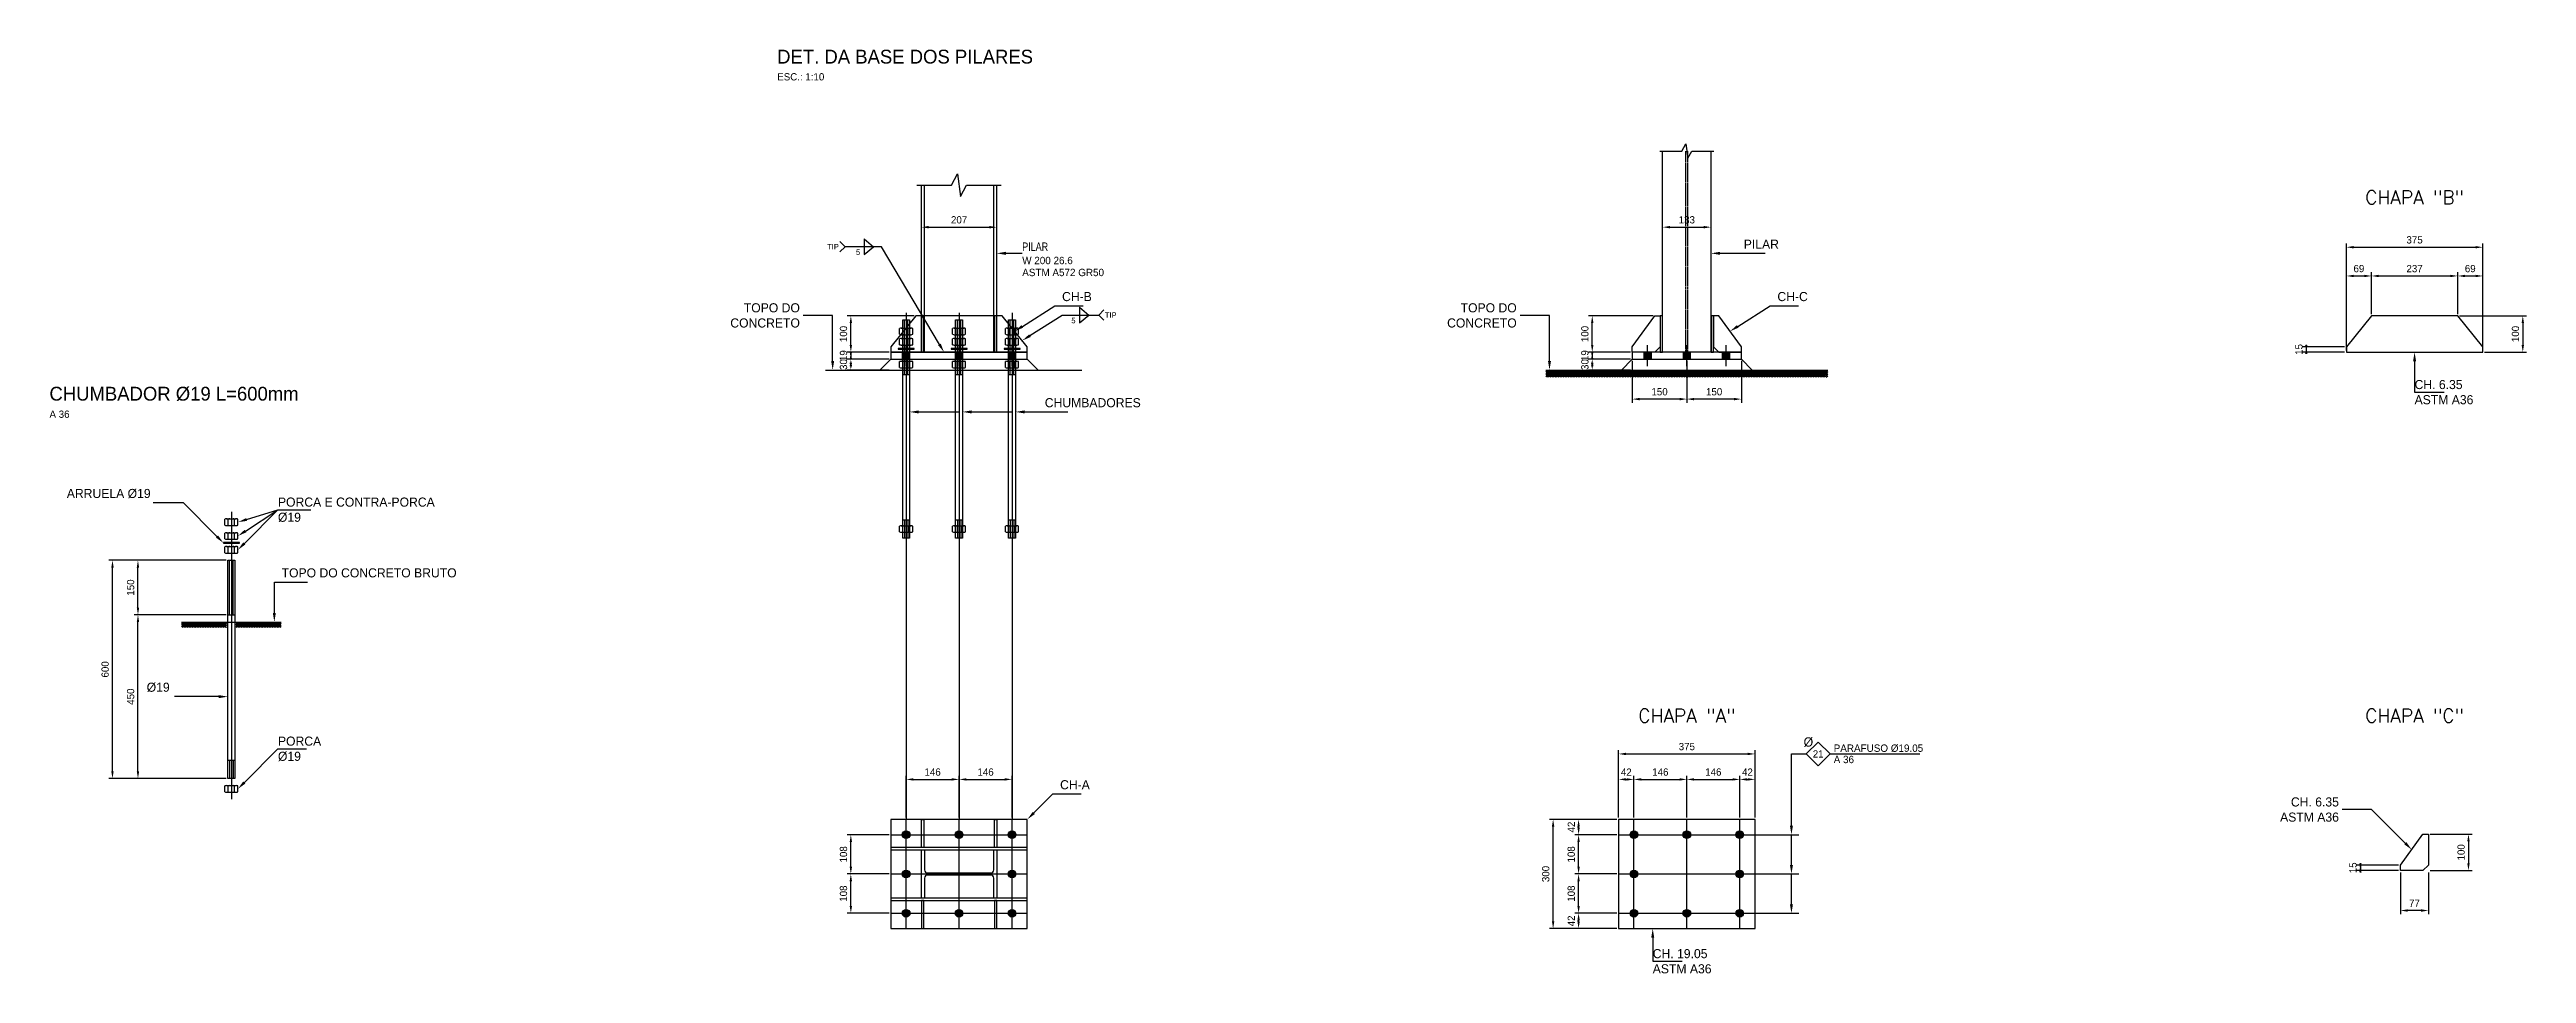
# Model space of a CAD drawing. Extents: x -2500 to 8387, y -4129 to 842.
# Drawn here: x -2500 to 4308, y -1699 to 842 of the extents above; entities that cross this region are included whole.
import ezdxf

# ---------------------------------------------------------------- set-up
doc = ezdxf.new("R2010")
doc.units = 0
doc.header["$MEASUREMENT"] = 0
doc.linetypes.add('ACAD_ISO01W100', pattern=[5, 4, -1])
doc.layers.get('0').update_dxf_attribs({"linetype": 'CONTINUOUS'})
doc.layers.get('DEFPOINTS').update_dxf_attribs({"linetype": 'ACAD_ISO01W100'})
for name, color, linetype in [('DIM-1', 4, 'CONTINUOUS'), ('FAB-CHAPA', 2, 'CONTINUOUS'), ('L-HIDDEN', 7, 'ACAD_ISO01W100'), ('LAYER0_HACHURAS', 1, 'Continuous'), ('LAYER0_TEXTOS', 3, 'Continuous'), ('Linhas de chamadas', 2, 'Continuous'), ('ORGANIZADO_CHU-CHUMBADOR', 1, 'Continuous'), ('ORGANIZADO_EIXO', 2, 'Continuous'), ('ORGANIZADO_G-SIMBOLO', 2, 'Continuous'), ('ORGANIZADO_PERFIL', 1, 'Continuous'), ('PECA_EQ_1', 1, 'Continuous'), ('PECA_EQ_10', 11, 'Continuous'), ('PECA_EQ_11', 12, 'Continuous'), ('PECA_EQ_12', 13, 'Continuous'), ('PECA_EQ_13', 14, 'Continuous'), ('PECA_EQ_14', 15, 'Continuous'), ('PECA_EQ_15', 1, 'Continuous'), ('PECA_EQ_16', 2, 'Continuous'), ('PECA_EQ_17', 3, 'Continuous'), ('PECA_EQ_2', 2, 'Continuous'), ('PECA_EQ_3', 3, 'Continuous'), ('PECA_EQ_4', 4, 'Continuous'), ('PECA_EQ_5', 5, 'Continuous'), ('PECA_EQ_6', 6, 'Continuous'), ('PECA_EQ_7', 8, 'Continuous'), ('PECA_EQ_8', 9, 'Continuous'), ('PECA_EQ_9', 10, 'Continuous'), ('REGUA120', 2, 'CONTINUOUS'), ('REGUA140', 7, 'CONTINUOUS'), ('REGUA80', 4, 'CONTINUOUS')]:
    doc.layers.add(name, color=color, linetype=linetype)
doc.styles.add('REGUA100', font='ROMANS.SHX', dxfattribs={"height": 2.54})
doc.dimstyles.new('ISO-25', dxfattribs={"dimtxt": 2.5, "dimasz": 2.5, "dimexe": 1.25, "dimexo": 0.625, "dimtad": 1, "dimtxsty": 'STANDARD', "dimcen": 2.5, "dimclrt": 4, "dimazin": 3, "dimtfac": 1, "dimtmove": 0, "dimatfit": 3})
pattern_1 = [(45, (0, 0), (-2.245064, 2.245064), [])]

msp = doc.modelspace()

# ---------------------------------------------------------------- texts
at = {"layer": 'DIM-1', "char_height": 15, "attachment_point": 5}
for s, insert in [('TIP', (-346.5, 299.525)), ('5', (-277.672, 284.462)), ('5', (314.228, 96.462)), ('TIP', (416.7, 111.525))]:
    msp.add_mtext(s, dxfattribs=dict(at, insert=insert))
at = {"layer": 'FAB-CHAPA', "color": 2, "char_height": 37.5, "attachment_point": 5, "style": 'REGUA100'}
for s, insert in [('CHAPA "B"', (4000, 435)), ('CHAPA "C"', (4000, -990))]:
    msp.add_mtext(s, dxfattribs=dict(at, insert=insert))
at = {"layer": 'LAYER0_TEXTOS', "color": 4}
for s, insert, char_height, attachment_point in [('PILAR', (2156.5, 293.75), 25, 7), ('TOPO DO \\PCONCRETO', (-437.5, 110.475), 25, 6), ('CH-B', (283, 149.525), 25, 7), ('TOPO DO \\PCONCRETO', (1532.5, 110.475), 25, 6), ('CH-C', (2248.925, 149.525), 25, 7), ('CH. 6.35\\PASTM A36', (4000, -100.475), 25, 4), ('CHUMBADORES', (235.5, -142.262), 25, 7), ('ARRUELA %%c19', (-2221.907, -392.375), 25, 9), ('PORCA E CONTRA-PORCA\\P%%c19', (-1872.008, -423.925), 25, 4), ('TOPO DO CONCRETO BRUTO', (-1861.89, -610), 25, 7), ('%%c19', (-2169.525, -925), 25, 9), ('PORCA\\P%%c19', (-1872.008, -1081.075), 25, 4), ('%%c', (2320.854, -1075.783), 25.4, 7), ('PARAFUSO %%c19.05', (2403.631, -1090), 20.3, 7), ('A 36', (2403.631, -1100), 20.3, 1), ('CH-A', (277.5, -1192.5), 25, 7), ('CH. 6.35\\PASTM A36', (3792.075, -1247.975), 25, 6), ('CH. 19.05\\PASTM A36', (1906.25, -1665), 25, 4)]:
    msp.add_mtext(s, dxfattribs=dict(at, insert=insert, char_height=char_height, attachment_point=attachment_point))
at = {"layer": 'LAYER0_TEXTOS', "insert": (2360.956, -1095), "char_height": 20, "attachment_point": 5}
msp.add_mtext('21', dxfattribs=at)
at = {"layer": 'REGUA120', "color": 2, "char_height": 38, "attachment_point": 7}
for s, insert in [('DET. DA BASE DOS PILARES', (-500, 802.419)), ('CHUMBADOR %%c19 L=600mm', (-2500, -125.081))]:
    msp.add_mtext(s, dxfattribs=dict(at, insert=insert))
at = {"layer": 'REGUA120', "color": 2, "insert": (2000, -990), "char_height": 37.5, "attachment_point": 5, "style": 'REGUA100'}
msp.add_mtext('CHAPA "A"', dxfattribs=at)
at = {"layer": 'REGUA140', "color": 2, "linetype": 'Continuous', "width": 0.8}
msp.add_text('PILAR', height=23, dxfattribs=at).set_placement((173.5, 288.036))
at = {"layer": 'REGUA80', "color": 4, "char_height": 20, "attachment_point": 7}
for s, insert in [('ESC.: 1:10', (-499.753, 756.238)), ('A 36', (-2499.753, -171.262))]:
    msp.add_mtext(s, dxfattribs=dict(at, insert=insert))
at = {"layer": 'REGUA80', "char_height": 20.3, "attachment_point": 7}
for s, insert in [('ASTM A572 GR50', (173.5, 218.2)), ('W 200 26.6', (173.5, 251.091))]:
    msp.add_mtext(s, dxfattribs=dict(at, insert=insert))

# ---------------------------------------------------------------- blocks, each defined once
blk = doc.blocks.new('*D4')
for p, q in [((-2014.5, -712.5), (-2266.7, -712.5)), ((-2256.7, -1142.5), (-2256.7, -732.5)), ((-2014.5, -1162.5), (-2266.7, -1162.5))]:
    blk.add_line(p, q)
for points in [[(-2256.7, -712.5), (-2253.4, -732.5), (-2260, -732.5)], [(-2256.7, -1162.5), (-2260, -1142.5), (-2253.4, -1142.5)]]:
    blk.add_trace(points)
at = {"layer": 'DEFPOINTS', "color": 0, "linetype": 'ByBlock'}
for p in [(-2009.5, -712.5), (-2009.5, -1162.5)]:
    blk.add_point(p, dxfattribs=at)
at = {"layer": 'REGUA80', "color": 4, "insert": (-2266.7, -937.5), "char_height": 20, "attachment_point": 8, "rotation": 90}
blk.add_mtext('450', dxfattribs=at)
blk = doc.blocks.new('*D5')
for p, q in [((-2014.5, -562.5), (-2266.7, -562.5)), ((-2256.7, -692.5), (-2256.7, -582.5)), ((-2014.5, -712.5), (-2266.7, -712.5))]:
    blk.add_line(p, q)
for points in [[(-2256.7, -562.5), (-2253.4, -582.5), (-2260, -582.5)], [(-2256.7, -712.5), (-2260, -692.5), (-2253.4, -692.5)]]:
    blk.add_trace(points)
at = {"layer": 'DEFPOINTS', "color": 0, "linetype": 'ByBlock'}
for p in [(-2009.5, -562.5), (-2009.5, -712.5)]:
    blk.add_point(p, dxfattribs=at)
at = {"layer": 'REGUA80', "color": 4, "insert": (-2266.7, -637.5), "char_height": 20, "attachment_point": 8, "rotation": 90}
blk.add_mtext('150', dxfattribs=at)
blk = doc.blocks.new('*D6')
for p, q in [((-2014.5, -562.5), (-2336.7, -562.5)), ((-2326.7, -1142.5), (-2326.7, -582.5)), ((-2014.5, -1162.5), (-2336.7, -1162.5))]:
    blk.add_line(p, q)
for points in [[(-2326.7, -562.5), (-2323.4, -582.5), (-2330, -582.5)], [(-2326.7, -1162.5), (-2330, -1142.5), (-2323.4, -1142.5)]]:
    blk.add_trace(points)
at = {"layer": 'DEFPOINTS', "color": 0, "linetype": 'ByBlock'}
for p in [(-2009.5, -562.5), (-2009.5, -1162.5)]:
    blk.add_point(p, dxfattribs=at)
at = {"layer": 'REGUA80', "color": 4, "insert": (-2336.7, -862.5), "char_height": 20, "attachment_point": 8, "rotation": 90}
blk.add_mtext('600', dxfattribs=at)
blk = doc.blocks.new('*D7')
for p, q in [((-103.5, 333.1), (-103.5, 363.1)), ((-83.5, 353.1), (83.5, 353.1)), ((103.5, 333.1), (103.5, 363.1))]:
    blk.add_line(p, q)
for points in [[(-103.5, 353.1), (-83.5, 356.5), (-83.5, 349.8)], [(103.5, 353.1), (83.5, 349.8), (83.5, 356.5)]]:
    blk.add_trace(points)
at = {"layer": 'DEFPOINTS', "color": 0}
for p in [(0, 363.1), (-103.5, 328.1), (103.5, 328.1)]:
    blk.add_point(p, dxfattribs=at)
at = {"layer": 'REGUA80', "color": 4, "insert": (0, 363.1), "char_height": 20, "attachment_point": 8}
blk.add_mtext('207', dxfattribs=at)
blk = doc.blocks.new('*D8')
for p, q in [((-192.5, -9.5), (-307.5, -9.5)), ((-192.5, -39.5), (-307.5, -39.5)), ((-297.5, -19.5), (-297.5, -29.5))]:
    blk.add_line(p, q)
for points in [[(-297.5, -9.5), (-294.2, -29.5), (-300.8, -29.5)], [(-297.5, -39.5), (-300.8, -19.5), (-294.2, -19.5)]]:
    blk.add_trace(points)
at = {"layer": 'DEFPOINTS', "color": 0, "linetype": 'ByBlock'}
for p in [(-187.5, -9.5), (-187.5, -39.5)]:
    blk.add_point(p, dxfattribs=at)
at = {"layer": 'REGUA80', "color": 4, "insert": (-307.5, -24.5), "char_height": 20, "attachment_point": 8, "rotation": 90}
blk.add_mtext('30', dxfattribs=at)
blk = doc.blocks.new('*D9')
for p, q in [((-192.5, 9.5), (-307.5, 9.5)), ((-297.5, 10.5), (-297.5, -10.5)), ((-192.5, -9.5), (-307.5, -9.5))]:
    blk.add_line(p, q)
for points in [[(-297.5, -9.5), (-300.8, 10.5), (-294.2, 10.5)], [(-297.5, 9.5), (-294.2, -10.5), (-300.8, -10.5)]]:
    blk.add_trace(points)
at = {"layer": 'DEFPOINTS', "color": 0, "linetype": 'ByBlock'}
for p in [(-187.5, 9.5), (-187.5, -9.5)]:
    blk.add_point(p, dxfattribs=at)
at = {"layer": 'REGUA80', "color": 4, "insert": (-307.5, 0), "char_height": 20, "attachment_point": 8, "rotation": 90}
blk.add_mtext('19', dxfattribs=at)
blk = doc.blocks.new('*D10')
for p, q in [((-123.5, 109.5), (-307.5, 109.5)), ((-297.5, 29.5), (-297.5, 89.5)), ((-192.5, 9.5), (-307.5, 9.5))]:
    blk.add_line(p, q)
for points in [[(-297.5, 109.5), (-294.2, 89.5), (-300.8, 89.5)], [(-297.5, 9.5), (-300.8, 29.5), (-294.2, 29.5)]]:
    blk.add_trace(points)
at = {"layer": 'DEFPOINTS', "color": 0, "linetype": 'ByBlock'}
for p in [(-118.5, 109.5), (-187.5, 9.5)]:
    blk.add_point(p, dxfattribs=at)
at = {"layer": 'REGUA80', "color": 4, "insert": (-307.5, 59.5), "char_height": 20, "attachment_point": 8, "rotation": 90}
blk.add_mtext('100', dxfattribs=at)
blk = doc.blocks.new('*D17')
for p, q in [((-192.5, -1425), (-307.5, -1425)), ((-297.5, -1513), (-297.5, -1445)), ((-192.5, -1533), (-307.5, -1533))]:
    blk.add_line(p, q)
for points in [[(-297.5, -1425), (-294.2, -1445), (-300.8, -1445)], [(-297.5, -1533), (-300.8, -1513), (-294.2, -1513)]]:
    blk.add_trace(points)
at = {"layer": 'DEFPOINTS', "color": 0, "linetype": 'ByBlock'}
for p in [(-187.5, -1425), (-187.5, -1533)]:
    blk.add_point(p, dxfattribs=at)
at = {"layer": 'REGUA80', "color": 4, "insert": (-307.5, -1479), "char_height": 20, "attachment_point": 8, "rotation": 90}
blk.add_mtext('108', dxfattribs=at)
blk = doc.blocks.new('*D18')
for p, q in [((-192.5, -1317), (-307.5, -1317)), ((-297.5, -1405), (-297.5, -1337)), ((-192.5, -1425), (-307.5, -1425))]:
    blk.add_line(p, q)
for points in [[(-297.5, -1317), (-294.2, -1337), (-300.8, -1337)], [(-297.5, -1425), (-300.8, -1405), (-294.2, -1405)]]:
    blk.add_trace(points)
at = {"layer": 'DEFPOINTS', "color": 0, "linetype": 'ByBlock'}
for p in [(-187.5, -1317), (-187.5, -1425)]:
    blk.add_point(p, dxfattribs=at)
at = {"layer": 'REGUA80', "color": 4, "insert": (-307.5, -1371), "char_height": 20, "attachment_point": 8, "rotation": 90}
blk.add_mtext('108', dxfattribs=at)
blk = doc.blocks.new('*D19')
for p, q in [((-145.5, -1270), (-145.5, -1155)), ((0, -1270), (0, -1155)), ((-125.5, -1165), (-20, -1165))]:
    blk.add_line(p, q)
for points in [[(-145.5, -1165), (-125.5, -1161.7), (-125.5, -1168.3)], [(0, -1165), (-20, -1168.3), (-20, -1161.7)]]:
    blk.add_trace(points)
at = {"layer": 'DEFPOINTS', "color": 0}
for p in [(-72.8, -1155), (-145.5, -1275), (0, -1275)]:
    blk.add_point(p, dxfattribs=at)
at = {"layer": 'REGUA80', "color": 4, "insert": (-72.8, -1155), "char_height": 20, "attachment_point": 8}
blk.add_mtext('146', dxfattribs=at)
blk = doc.blocks.new('*D20')
for p, q in [((0, -1270), (0, -1155)), ((145.5, -1270), (145.5, -1155)), ((20, -1165), (125.5, -1165))]:
    blk.add_line(p, q)
for points in [[(0, -1165), (20, -1161.7), (20, -1168.3)], [(145.5, -1165), (125.5, -1168.3), (125.5, -1161.7)]]:
    blk.add_trace(points)
at = {"layer": 'DEFPOINTS', "color": 0}
for p in [(72.8, -1155), (0, -1275), (145.5, -1275)]:
    blk.add_point(p, dxfattribs=at)
at = {"layer": 'REGUA80', "color": 4, "insert": (72.8, -1155), "char_height": 20, "attachment_point": 8}
blk.add_mtext('146', dxfattribs=at)
blk = doc.blocks.new('*D11')
for p, q in [((1933.5, 333.1), (1933.5, 363.1)), ((1953.5, 353.1), (2046.5, 353.1)), ((2066.5, 333.1), (2066.5, 363.1))]:
    blk.add_line(p, q)
for points in [[(1933.5, 353.1), (1953.5, 356.5), (1953.5, 349.8)], [(2066.5, 353.1), (2046.5, 349.8), (2046.5, 356.5)]]:
    blk.add_trace(points)
at = {"layer": 'DEFPOINTS', "color": 0}
for p in [(2000, 363.1), (1933.5, 328.1), (2066.5, 328.1)]:
    blk.add_point(p, dxfattribs=at)
at = {"layer": 'REGUA80', "color": 4, "insert": (2000, 363.1), "char_height": 20, "attachment_point": 8}
blk.add_mtext('133', dxfattribs=at)
blk = doc.blocks.new('*D12')
for p, q in [((1845, -9.5), (1730, -9.5)), ((1845, -39.5), (1730, -39.5)), ((1740, -19.5), (1740, -29.5))]:
    blk.add_line(p, q)
for points in [[(1740, -9.5), (1743.3, -29.5), (1736.7, -29.5)], [(1740, -39.5), (1736.7, -19.5), (1743.3, -19.5)]]:
    blk.add_trace(points)
at = {"layer": 'DEFPOINTS', "color": 0, "linetype": 'ByBlock'}
for p in [(1850, -9.5), (1850, -39.5)]:
    blk.add_point(p, dxfattribs=at)
at = {"layer": 'REGUA80', "color": 4, "insert": (1730, -24.5), "char_height": 20, "attachment_point": 8, "rotation": 90}
blk.add_mtext('30', dxfattribs=at)
blk = doc.blocks.new('*D13')
for p, q in [((1845, 9.5), (1730, 9.5)), ((1740, 10.5), (1740, -10.5)), ((1845, -9.5), (1730, -9.5))]:
    blk.add_line(p, q)
for points in [[(1740, -9.5), (1736.7, 10.5), (1743.3, 10.5)], [(1740, 9.5), (1743.3, -10.5), (1736.7, -10.5)]]:
    blk.add_trace(points)
at = {"layer": 'DEFPOINTS', "color": 0, "linetype": 'ByBlock'}
for p in [(1850, 9.5), (1850, -9.5)]:
    blk.add_point(p, dxfattribs=at)
at = {"layer": 'REGUA80', "color": 4, "insert": (1730, 0), "char_height": 20, "attachment_point": 8, "rotation": 90}
blk.add_mtext('19', dxfattribs=at)
blk = doc.blocks.new('*D14')
for p, q in [((1907.2, 109.5), (1730, 109.5)), ((1740, 29.5), (1740, 89.5)), ((1845, 9.5), (1730, 9.5))]:
    blk.add_line(p, q)
for points in [[(1740, 109.5), (1743.3, 89.5), (1736.7, 89.5)], [(1740, 9.5), (1736.7, 29.5), (1743.3, 29.5)]]:
    blk.add_trace(points)
at = {"layer": 'DEFPOINTS', "color": 0, "linetype": 'ByBlock'}
for p in [(1912.2, 109.5), (1850, 9.5)]:
    blk.add_point(p, dxfattribs=at)
at = {"layer": 'REGUA80', "color": 4, "insert": (1730, 59.5), "char_height": 20, "attachment_point": 8, "rotation": 90}
blk.add_mtext('100', dxfattribs=at)
blk = doc.blocks.new('*D15')
for p, q in [((1850, -14.5), (1850, -129.5)), ((2000, -14.5), (2000, -129.5)), ((1980, -119.5), (1870, -119.5))]:
    blk.add_line(p, q)
for points in [[(1850, -119.5), (1870, -116.2), (1870, -122.9)], [(2000, -119.5), (1980, -122.9), (1980, -116.2)]]:
    blk.add_trace(points)
at = {"layer": 'DEFPOINTS', "color": 0}
for p in [(1850, -9.5), (2000, -9.5), (1925, -109.5)]:
    blk.add_point(p, dxfattribs=at)
at = {"layer": 'REGUA80', "color": 4, "insert": (1925, -109.5), "char_height": 20, "attachment_point": 8}
blk.add_mtext('150', dxfattribs=at)
blk = doc.blocks.new('*D16')
for p, q in [((2000, -14.5), (2000, -129.5)), ((2150, -14.5), (2150, -129.5)), ((2130, -119.5), (2020, -119.5))]:
    blk.add_line(p, q)
for points in [[(2000, -119.5), (2020, -116.2), (2020, -122.9)], [(2150, -119.5), (2130, -122.9), (2130, -116.2)]]:
    blk.add_trace(points)
at = {"layer": 'DEFPOINTS', "color": 0}
for p in [(2000, -9.5), (2150, -9.5), (2075, -109.5)]:
    blk.add_point(p, dxfattribs=at)
at = {"layer": 'REGUA80', "color": 4, "insert": (2075, -109.5), "char_height": 20, "attachment_point": 8}
blk.add_mtext('150', dxfattribs=at)
blk = doc.blocks.new('*D21')
for p, q in [((1807.5, -1533), (1692.5, -1533)), ((1702.5, -1555), (1702.5, -1553)), ((1807.5, -1575), (1692.5, -1575))]:
    blk.add_line(p, q)
for points in [[(1702.5, -1533), (1705.8, -1553), (1699.2, -1553)], [(1702.5, -1575), (1699.2, -1555), (1705.8, -1555)]]:
    blk.add_trace(points)
at = {"layer": 'DEFPOINTS', "color": 0, "linetype": 'ByBlock'}
for p in [(1812.5, -1533), (1812.5, -1575)]:
    blk.add_point(p, dxfattribs=at)
at = {"layer": 'REGUA80', "color": 4, "insert": (1692.5, -1554), "char_height": 20, "attachment_point": 8, "rotation": 90}
blk.add_mtext('42', dxfattribs=at)
blk = doc.blocks.new('*D22')
for p, q in [((1807.5, -1425), (1692.5, -1425)), ((1702.5, -1513), (1702.5, -1445)), ((1807.5, -1533), (1692.5, -1533))]:
    blk.add_line(p, q)
for points in [[(1702.5, -1425), (1705.8, -1445), (1699.2, -1445)], [(1702.5, -1533), (1699.2, -1513), (1705.8, -1513)]]:
    blk.add_trace(points)
at = {"layer": 'DEFPOINTS', "color": 0, "linetype": 'ByBlock'}
for p in [(1812.5, -1425), (1812.5, -1533)]:
    blk.add_point(p, dxfattribs=at)
at = {"layer": 'REGUA80', "color": 4, "insert": (1692.5, -1479), "char_height": 20, "attachment_point": 8, "rotation": 90}
blk.add_mtext('108', dxfattribs=at)
blk = doc.blocks.new('*D23')
for p, q in [((1807.5, -1317), (1692.5, -1317)), ((1702.5, -1405), (1702.5, -1337)), ((1807.5, -1425), (1692.5, -1425))]:
    blk.add_line(p, q)
for points in [[(1702.5, -1317), (1705.8, -1337), (1699.2, -1337)], [(1702.5, -1425), (1699.2, -1405), (1705.8, -1405)]]:
    blk.add_trace(points)
at = {"layer": 'DEFPOINTS', "color": 0, "linetype": 'ByBlock'}
for p in [(1812.5, -1317), (1812.5, -1425)]:
    blk.add_point(p, dxfattribs=at)
at = {"layer": 'REGUA80', "color": 4, "insert": (1692.5, -1371), "char_height": 20, "attachment_point": 8, "rotation": 90}
blk.add_mtext('108', dxfattribs=at)
blk = doc.blocks.new('*D24')
for p, q in [((1807.5, -1275), (1692.5, -1275)), ((1807.5, -1317), (1692.5, -1317)), ((1702.5, -1297), (1702.5, -1295))]:
    blk.add_line(p, q)
for points in [[(1702.5, -1275), (1705.8, -1295), (1699.2, -1295)], [(1702.5, -1317), (1699.2, -1297), (1705.8, -1297)]]:
    blk.add_trace(points)
at = {"layer": 'DEFPOINTS', "color": 0, "linetype": 'ByBlock'}
for p in [(1812.5, -1275), (1812.5, -1317)]:
    blk.add_point(p, dxfattribs=at)
at = {"layer": 'REGUA80', "color": 4, "insert": (1692.5, -1296), "char_height": 20, "attachment_point": 8, "rotation": 90}
blk.add_mtext('42', dxfattribs=at)
blk = doc.blocks.new('*D25')
for p, q in [((1812.5, -1270), (1812.5, -1155)), ((1854.5, -1270), (1854.5, -1155)), ((1832.5, -1165), (1834.5, -1165))]:
    blk.add_line(p, q)
for points in [[(1812.5, -1165), (1832.5, -1161.7), (1832.5, -1168.3)], [(1854.5, -1165), (1834.5, -1168.3), (1834.5, -1161.7)]]:
    blk.add_trace(points)
at = {"layer": 'DEFPOINTS', "color": 0}
for p in [(1833.5, -1155), (1812.5, -1275), (1854.5, -1275)]:
    blk.add_point(p, dxfattribs=at)
at = {"layer": 'REGUA80', "color": 4, "insert": (1833.5, -1155), "char_height": 20, "attachment_point": 8}
blk.add_mtext('42', dxfattribs=at)
blk = doc.blocks.new('*D26')
for p, q in [((1854.5, -1270), (1854.5, -1155)), ((2000, -1270), (2000, -1155)), ((1874.5, -1165), (1980, -1165))]:
    blk.add_line(p, q)
for points in [[(1854.5, -1165), (1874.5, -1161.7), (1874.5, -1168.3)], [(2000, -1165), (1980, -1168.3), (1980, -1161.7)]]:
    blk.add_trace(points)
at = {"layer": 'DEFPOINTS', "color": 0}
for p in [(1927.2, -1155), (1854.5, -1275), (2000, -1275)]:
    blk.add_point(p, dxfattribs=at)
at = {"layer": 'REGUA80', "color": 4, "insert": (1927.2, -1155), "char_height": 20, "attachment_point": 8}
blk.add_mtext('146', dxfattribs=at)
blk = doc.blocks.new('*D27')
for p, q in [((2000, -1270), (2000, -1155)), ((2145.5, -1270), (2145.5, -1155)), ((2020, -1165), (2125.5, -1165))]:
    blk.add_line(p, q)
for points in [[(2000, -1165), (2020, -1161.7), (2020, -1168.3)], [(2145.5, -1165), (2125.5, -1168.3), (2125.5, -1161.7)]]:
    blk.add_trace(points)
at = {"layer": 'DEFPOINTS', "color": 0}
for p in [(2072.8, -1155), (2000, -1275), (2145.5, -1275)]:
    blk.add_point(p, dxfattribs=at)
at = {"layer": 'REGUA80', "color": 4, "insert": (2072.8, -1155), "char_height": 20, "attachment_point": 8}
blk.add_mtext('146', dxfattribs=at)
blk = doc.blocks.new('*D28')
for p, q in [((2145.5, -1270), (2145.5, -1155)), ((2187.5, -1270), (2187.5, -1155)), ((2165.5, -1165), (2167.5, -1165))]:
    blk.add_line(p, q)
for points in [[(2145.5, -1165), (2165.5, -1161.7), (2165.5, -1168.3)], [(2187.5, -1165), (2167.5, -1168.3), (2167.5, -1161.7)]]:
    blk.add_trace(points)
at = {"layer": 'DEFPOINTS', "color": 0}
for p in [(2166.5, -1155), (2145.5, -1275), (2187.5, -1275)]:
    blk.add_point(p, dxfattribs=at)
at = {"layer": 'REGUA80', "color": 4, "insert": (2166.5, -1155), "char_height": 20, "attachment_point": 8}
blk.add_mtext('42', dxfattribs=at)
blk = doc.blocks.new('*D29')
for p, q in [((1807.5, -1275), (1622.5, -1275)), ((1632.5, -1555), (1632.5, -1295)), ((1807.5, -1575), (1622.5, -1575))]:
    blk.add_line(p, q)
for points in [[(1632.5, -1275), (1635.8, -1295), (1629.2, -1295)], [(1632.5, -1575), (1629.2, -1555), (1635.8, -1555)]]:
    blk.add_trace(points)
at = {"layer": 'DEFPOINTS', "color": 0, "linetype": 'ByBlock'}
for p in [(1812.5, -1275), (1812.5, -1575)]:
    blk.add_point(p, dxfattribs=at)
at = {"layer": 'REGUA80', "color": 4, "insert": (1622.5, -1425), "char_height": 20, "attachment_point": 8, "rotation": 90}
blk.add_mtext('300', dxfattribs=at)
blk = doc.blocks.new('*D30')
for p, q in [((1812.5, -1270), (1812.5, -1085)), ((2187.5, -1270), (2187.5, -1085)), ((1832.5, -1095), (2167.5, -1095))]:
    blk.add_line(p, q)
for points in [[(1812.5, -1095), (1832.5, -1091.7), (1832.5, -1098.3)], [(2187.5, -1095), (2167.5, -1098.3), (2167.5, -1091.7)]]:
    blk.add_trace(points)
at = {"layer": 'DEFPOINTS', "color": 0}
for p in [(2000, -1085), (1812.5, -1275), (2187.5, -1275)]:
    blk.add_point(p, dxfattribs=at)
at = {"layer": 'REGUA80', "color": 4, "insert": (2000, -1085), "char_height": 20, "attachment_point": 8}
blk.add_mtext('375', dxfattribs=at)
blk = doc.blocks.new('*D31')
for p, q in [((3812.5, 29), (3812.5, 229)), ((3832.5, 219), (3861.5, 219)), ((3881.5, 114), (3881.5, 229))]:
    blk.add_line(p, q)
for points in [[(3812.5, 219), (3832.5, 222.3), (3832.5, 215.7)], [(3881.5, 219), (3861.5, 215.7), (3861.5, 222.3)]]:
    blk.add_trace(points)
at = {"layer": 'DEFPOINTS', "color": 0}
for p in [(3847, 229), (3881.5, 109), (3812.5, 24)]:
    blk.add_point(p, dxfattribs=at)
at = {"layer": 'REGUA80', "color": 4, "insert": (3847, 229), "char_height": 20, "attachment_point": 8}
blk.add_mtext('69', dxfattribs=at)
blk = doc.blocks.new('*D32')
for p, q in [((3881.5, 114), (3881.5, 229)), ((3901.5, 219), (4098.5, 219)), ((4118.5, 114), (4118.5, 229))]:
    blk.add_line(p, q)
for points in [[(3881.5, 219), (3901.5, 222.3), (3901.5, 215.7)], [(4118.5, 219), (4098.5, 215.7), (4098.5, 222.3)]]:
    blk.add_trace(points)
at = {"layer": 'DEFPOINTS', "color": 0}
for p in [(4000, 229), (3881.5, 109), (4118.5, 109)]:
    blk.add_point(p, dxfattribs=at)
at = {"layer": 'REGUA80', "color": 4, "insert": (4000, 229), "char_height": 20, "attachment_point": 8}
blk.add_mtext('237', dxfattribs=at)
blk = doc.blocks.new('*D33')
for p, q in [((4118.5, 114), (4118.5, 229)), ((4138.5, 219), (4167.5, 219)), ((4187.5, 29), (4187.5, 229))]:
    blk.add_line(p, q)
for points in [[(4118.5, 219), (4138.5, 222.3), (4138.5, 215.7)], [(4187.5, 219), (4167.5, 215.7), (4167.5, 222.3)]]:
    blk.add_trace(points)
at = {"layer": 'DEFPOINTS', "color": 0}
for p in [(4153, 229), (4118.5, 109), (4187.5, 24)]:
    blk.add_point(p, dxfattribs=at)
at = {"layer": 'REGUA80', "color": 4, "insert": (4153, 229), "char_height": 20, "attachment_point": 8}
blk.add_mtext('69', dxfattribs=at)
blk = doc.blocks.new('*D34')
for p, q in [((3812.5, 14), (3812.5, 308)), ((3832.5, 298), (4167.5, 298)), ((4187.5, 14), (4187.5, 308))]:
    blk.add_line(p, q)
for points in [[(3812.5, 298), (3832.5, 301.3), (3832.5, 294.7)], [(4187.5, 298), (4167.5, 294.7), (4167.5, 301.3)]]:
    blk.add_trace(points)
at = {"layer": 'DEFPOINTS', "color": 0}
for p in [(4000, 308), (3812.5, 9), (4187.5, 9)]:
    blk.add_point(p, dxfattribs=at)
at = {"layer": 'REGUA80', "color": 4, "insert": (4000, 308), "char_height": 20, "attachment_point": 8}
blk.add_mtext('375', dxfattribs=at)
blk = doc.blocks.new('*D35')
for p, q in [((3807.5, 24.5), (3692.5, 24.5)), ((3807.5, 9.5), (3692.5, 9.5)), ((3702.5, 29.5), (3702.5, 4.5))]:
    blk.add_line(p, q)
for points in [[(3702.5, 9.5), (3699.2, 29.5), (3705.8, 29.5)], [(3702.5, 24.5), (3705.8, 4.5), (3699.2, 4.5)]]:
    blk.add_trace(points)
at = {"layer": 'DEFPOINTS', "color": 0, "linetype": 'ByBlock'}
for p in [(3812.5, 24.5), (3812.5, 9.5)]:
    blk.add_point(p, dxfattribs=at)
at = {"layer": 'REGUA80', "color": 4, "insert": (3692.5, 17), "char_height": 20, "attachment_point": 8, "rotation": 90}
blk.add_mtext('15', dxfattribs=at)
blk = doc.blocks.new('*D36')
for p, q in [((4123.5, 109.5), (4307.5, 109.5)), ((4297.5, 89.5), (4297.5, 29.5)), ((4192.5, 9.5), (4307.5, 9.5))]:
    blk.add_line(p, q)
for points in [[(4297.5, 109.5), (4300.8, 89.5), (4294.2, 89.5)], [(4297.5, 9.5), (4294.2, 29.5), (4300.8, 29.5)]]:
    blk.add_trace(points)
at = {"layer": 'DEFPOINTS', "color": 0, "linetype": 'ByBlock'}
for p in [(4118.5, 109.5), (4187.5, 9.5)]:
    blk.add_point(p, dxfattribs=at)
at = {"layer": 'REGUA80', "color": 4, "insert": (4287.5, 59.5), "char_height": 20, "attachment_point": 8, "rotation": 90}
blk.add_mtext('100', dxfattribs=at)
blk = doc.blocks.new('*D37')
for p, q in [((4043.1, -1315.5), (4158.1, -1315.5)), ((4148.1, -1335.5), (4148.1, -1395.5)), ((4043.1, -1415.5), (4158.1, -1415.5))]:
    blk.add_line(p, q)
for points in [[(4148.1, -1315.5), (4151.5, -1335.5), (4144.8, -1335.5)], [(4148.1, -1415.5), (4144.8, -1395.5), (4151.5, -1395.5)]]:
    blk.add_trace(points)
at = {"layer": 'DEFPOINTS', "color": 0, "linetype": 'ByBlock'}
for p in [(4038.1, -1315.5), (4038.1, -1415.5)]:
    blk.add_point(p, dxfattribs=at)
at = {"layer": 'REGUA80', "color": 4, "insert": (4138.1, -1365.5), "char_height": 20, "attachment_point": 8, "rotation": 90}
blk.add_mtext('100', dxfattribs=at)
blk = doc.blocks.new('*D38')
for p, q in [((3961, -1420.5), (3961, -1535.5)), ((4038.1, -1420.5), (4038.1, -1535.5)), ((4018.1, -1525.5), (3981, -1525.5))]:
    blk.add_line(p, q)
for points in [[(3961, -1525.5), (3981, -1522.1), (3981, -1528.8)], [(4038.1, -1525.5), (4018.1, -1528.8), (4018.1, -1522.1)]]:
    blk.add_trace(points)
at = {"layer": 'DEFPOINTS', "color": 0}
for p in [(3961, -1415.5), (4038.1, -1415.5), (3999.6, -1515.5)]:
    blk.add_point(p, dxfattribs=at)
at = {"layer": 'REGUA80', "color": 4, "insert": (3999.6, -1515.5), "char_height": 20, "attachment_point": 8}
blk.add_mtext('77', dxfattribs=at)
blk = doc.blocks.new('*D39')
for p, q in [((3956, -1400.5), (3841, -1400.5)), ((3956, -1415.5), (3841, -1415.5)), ((3851, -1395.5), (3851, -1420.5))]:
    blk.add_line(p, q)
for points in [[(3851, -1415.5), (3847.7, -1395.5), (3854.3, -1395.5)], [(3851, -1400.5), (3854.3, -1420.5), (3847.7, -1420.5)]]:
    blk.add_trace(points)
at = {"layer": 'DEFPOINTS', "color": 0, "linetype": 'ByBlock'}
for p in [(3961, -1400.5), (3961, -1415.5)]:
    blk.add_point(p, dxfattribs=at)
at = {"layer": 'REGUA80', "color": 4, "insert": (3841, -1408), "char_height": 20, "attachment_point": 8, "rotation": 90}
blk.add_mtext('15', dxfattribs=at)

# ---------------------------------------------------------------- dimensions: what is measured, and where the dimension line sits
at = {"layer": 'Linhas de chamadas'}
for base, p1, p2, text, picture, middle in [((-103.5, 353.125), (103.5, 328.125), (-103.5, 328.125), '207', '*D7', (0, 353.125)), ((1933.5, 353.125), (2066.5, 328.125), (1933.5, 328.125), '133', '*D11', (2000, 353.125)), ((3812.5, 298), (4187.5, 9), (3812.5, 9), '375', '*D34', (4000, 298)), ((3812.5, 219), (3881.5, 109), (3812.5, 24), '69', '*D31', (3847, 219)), ((3881.5, 219), (4118.5, 109), (3881.5, 109), '237', '*D32', (4000, 219)), ((4118.5, 219), (4187.5, 24), (4118.5, 109), '69', '*D33', (4153, 219)), ((2000, -119.525), (1850, -9.525), (2000, -9.525), '150', '*D15', (1925, -119.525)), ((2150, -119.525), (2000, -9.525), (2150, -9.525), '150', '*D16', (2075, -119.525)), ((1812.5, -1095), (2187.5, -1275), (1812.5, -1275), '375', '*D30', (2000, -1095)), ((-145.5, -1165), (0, -1275), (-145.5, -1275), '146', '*D19', (-72.75, -1165)), ((0, -1165), (145.5, -1275), (0, -1275), '146', '*D20', (72.75, -1165)), ((1812.5, -1165), (1854.5, -1275), (1812.5, -1275), '42', '*D25', (1833.5, -1165)), ((1854.5, -1165), (2000, -1275), (1854.5, -1275), '146', '*D26', (1927.25, -1165)), ((2000, -1165), (2145.5, -1275), (2000, -1275), '146', '*D27', (2072.75, -1165)), ((2145.5, -1165), (2187.5, -1275), (2145.5, -1275), '42', '*D28', (2166.5, -1165)), ((4038.15, -1525.475), (3961, -1415.475), (4038.15, -1415.475), '77', '*D38', (3999.575, -1525.475))]:
    dim = msp.add_linear_dim(base=base, p1=p1, p2=p2, text=text, dimstyle='ISO-25', override={"dimtxt": 20, "dimasz": 20, "dimgap": 10}, dxfattribs=at)
    dim.commit()
    dim.dimension.update_dxf_attribs({"geometry": picture, "text_midpoint": middle})
for base, p1, p2, text, picture, middle in [((-297.5, 109.525), (-187.5, 9.525), (-118.5, 109.525), '100', '*D10', (-297.5, 59.525)), ((1740, 109.525), (1850, 9.525), (1912.15, 109.525), '100', '*D14', (1740, 59.525)), ((4297.5, 9.525), (4118.5, 109.525), (4187.5, 9.525), '100', '*D36', (4297.5, 59.525)), ((-297.5, 9.525), (-187.5, -9.525), (-187.5, 9.525), '19', '*D9', (-297.5, 0)), ((1740, 9.525), (1850, -9.525), (1850, 9.525), '19', '*D13', (1740, 0)), ((3702.5, 24.525), (3812.5, 9.525), (3812.5, 24.525), '15', '*D35', (3702.5, 17.025)), ((-297.5, -9.525), (-187.5, -39.525), (-187.5, -9.525), '30', '*D8', (-297.5, -24.525)), ((1740, -9.525), (1850, -39.525), (1850, -9.525), '30', '*D12', (1740, -24.525)), ((-2326.685, -562.5), (-2009.525, -1162.5), (-2009.525, -562.5), '600', '*D6', (-2326.685, -862.5)), ((-2256.685, -562.5), (-2009.525, -712.5), (-2009.525, -562.5), '150', '*D5', (-2256.685, -637.5)), ((-2256.685, -712.5), (-2009.525, -1162.5), (-2009.525, -712.5), '450', '*D4', (-2256.685, -937.5)), ((1632.5, -1275), (1812.5, -1575), (1812.5, -1275), '300', '*D29', (1632.5, -1425)), ((1702.5, -1275), (1812.5, -1317), (1812.5, -1275), '42', '*D24', (1702.5, -1296)), ((-297.5, -1317), (-187.5, -1425), (-187.5, -1317), '108', '*D18', (-297.5, -1371)), ((1702.5, -1317), (1812.5, -1425), (1812.5, -1317), '108', '*D23', (1702.5, -1371)), ((4148.15, -1415.475), (4038.15, -1315.475), (4038.15, -1415.475), '100', '*D37', (4148.15, -1365.475)), ((-297.5, -1425), (-187.5, -1533), (-187.5, -1425), '108', '*D17', (-297.5, -1479)), ((1702.5, -1425), (1812.5, -1533), (1812.5, -1425), '108', '*D22', (1702.5, -1479)), ((3851, -1400.475), (3961, -1415.475), (3961, -1400.475), '15', '*D39', (3851, -1407.975)), ((1702.5, -1533), (1812.5, -1575), (1812.5, -1533), '42', '*D21', (1702.5, -1554))]:
    dim = msp.add_linear_dim(base=base, p1=p1, p2=p2, angle=90, text=text, dimstyle='ISO-25', override={"dimtxt": 20, "dimasz": 20, "dimgap": 10}, dxfattribs=at)
    dim.commit()
    dim.dimension.update_dxf_attribs({"geometry": picture, "text_midpoint": middle, "dimtype": 160})

# ---------------------------------------------------------------- hatches: boundary and pattern name
at = {"layer": 'LAYER0_HACHURAS'}
h = msp.add_hatch(dxfattribs=at)
h.set_pattern_fill('ANSI31', color=256, style=0)
h.set_pattern_definition(pattern_1)
h.paths.add_polyline_path([(1612.5, -39.525), (1612.5, -59.525), (2387.5, -59.525), (2387.5, -39.525)])
h = msp.add_hatch(dxfattribs=at)
h.set_pattern_fill('ANSI31', color=256, style=0)
h.set_pattern_definition(pattern_1)
h.paths.add_polyline_path([(-2137.16, -732.5), (-2137.16, -747.5), (-2012.025, -747.5), (-2012.025, -732.5)])
h = msp.add_hatch(dxfattribs=at)
h.set_pattern_fill('ANSI31', color=256, style=0)
h.set_pattern_definition(pattern_1)
h.paths.add_polyline_path([(-1862.84, -732.5), (-1862.84, -747.5), (-1987.975, -747.5), (-1987.975, -732.5)])

# ---------------------------------------------------------------- linework, layer by layer
at = {"layer": 'L-HIDDEN'}
for p, q in [((1997.1, 11.43), (1997.1, 562.5)), ((2002.9, 11.43), (2002.9, 562.5))]:
    msp.add_line(p, q, dxfattribs=at)
at = {"layer": 'Linhas de chamadas'}
for p, q in [((-367.5, -39.525), (337.5, -39.525)), ((1612.5, -39.525), (2387.5, -39.525)), ((-2137.16, -732.5), (-1862.84, -732.5)), ((2287.5, -1095), (2328.281, -1095))]:
    msp.add_line(p, q, dxfattribs=at)
at = {"layer": 'Linhas de chamadas', "color": 4}
for p, q in [((-187.5, -9.525), (-217.5, -39.525)), ((187.5, -9.525), (217.5, -39.525)), ((1850, -9.525), (1820, -39.525)), ((2150, -9.525), (2180, -39.525)), ((2393.631, -1095), (2640.631, -1095))]:
    msp.add_line(p, q, dxfattribs=at)
at = {"layer": 'Linhas de chamadas', "color": 255}
for points in [[(-54.159, 31.024), (-213.5, 299.525)], [(194.792, 54.947), (283.7, 111.525)]]:
    msp.add_lwpolyline(points, dxfattribs=at)
at = {"layer": 'Linhas de chamadas'}
for points in [[(128.5, 281.25), (173.5, 281.25)], [(2091.5, 281.25), (2136.5, 281.25), (2215, 281.25)], [(174.092, 80.447), (263, 137.025), (341, 137.025)], [(2140.017, 80.447), (2228.925, 137.025), (2306.925, 137.025)], [(-347.5, -14.525), (-347.5, 110.475), (-428.5, 110.475)], [(1622.5, -14.525), (1622.5, 110.475), (1541.5, 110.475)], [(4000, -15.475), (4000, -100.475), (4081, -100.475)], [(-110.975, -154.762), (0, -154.762)], [(34.525, -154.762), (145.5, -154.762)], [(180.025, -154.762), (215.5, -154.762), (298.75, -154.762)], [(-2039.585, -497.197), (-2131.907, -404.875), (-2214.907, -404.875)], [(-1964.331, -516.247), (-1872.008, -423.925), (-1782.009, -423.925)], [(-1961.082, -482.147), (-1872.008, -423.925)], [(-1958.111, -450.382), (-1872.008, -423.925)], [(-1881.89, -707.5), (-1881.89, -622.5), (-1790.391, -622.5)], [(-2034.525, -937.5), (-2079.525, -937.5), (-2156.525, -937.5)], [(-1964.331, -1173.397), (-1872.008, -1081.075), (-1793.258, -1081.075)], [(2287.5, -1292), (2287.5, -1095)], [(205.178, -1257.322), (257.5, -1205), (335.5, -1205)], [(3974.397, -1340.297), (3882.075, -1247.975), (3801.075, -1247.975)], [(2287.5, -1400), (2287.5, -1317)], [(2287.5, -1508), (2287.5, -1425)], [(1906.25, -1600), (1906.25, -1665), (1987.25, -1665)]]:
    msp.add_lwpolyline(points, dxfattribs=at)
for points in [[(103.5, 281.25), (128.5, 285.417), (128.5, 277.083)], [(2066.5, 281.25), (2091.5, 285.417), (2091.5, 277.083)], [(153, 67.025), (171.855, 83.962), (176.329, 76.932)], [(2118.925, 67.025), (2137.78, 83.962), (2142.254, 76.932)], [(4000, 9.525), (4004.167, -15.475), (3995.833, -15.475)], [(-347.5, -39.525), (-351.667, -14.525), (-343.333, -14.525)], [(1622.5, -39.525), (1618.333, -14.525), (1626.667, -14.525)], [(-135.975, -154.762), (-110.975, -150.596), (-110.975, -158.929)], [(9.525, -154.762), (34.525, -150.596), (34.525, -158.929)], [(155.025, -154.762), (180.025, -150.596), (180.025, -158.929)], [(-1982.008, -457.725), (-1959.335, -446.399), (-1956.887, -454.365)], [(-2021.907, -514.875), (-2042.531, -500.144), (-2036.639, -494.251)], [(-1982.008, -495.825), (-1963.362, -478.659), (-1958.802, -485.635)], [(-1982.008, -533.925), (-1967.277, -513.301), (-1961.384, -519.194)], [(-1881.89, -732.5), (-1886.057, -707.5), (-1877.723, -707.5)], [(-2009.525, -937.5), (-2034.525, -941.667), (-2034.525, -933.333)], [(-1982.008, -1191.075), (-1967.277, -1170.451), (-1961.384, -1176.344)], [(187.5, -1275), (202.231, -1254.376), (208.124, -1260.269)], [(2287.5, -1317), (2283.333, -1292), (2291.667, -1292)], [(3992.075, -1357.975), (3971.451, -1343.244), (3977.344, -1337.351)], [(2287.5, -1425), (2283.333, -1400), (2291.667, -1400)], [(2287.5, -1533), (2283.333, -1508), (2291.667, -1508)], [(1906.25, -1575), (1910.417, -1600), (1902.083, -1600)]]:
    msp.add_trace(points, dxfattribs=at)
at = {"layer": 'Linhas de chamadas', "color": 255}
for points in [[(-156.025, -9.525), (-134.975, -9.525), (-156.025, 9.525), (-134.975, 9.525)], [(-156.025, -9.525), (-134.975, -9.525), (-156.025, 9.525), (-134.975, 9.525)], [(-156.025, -9.525), (-134.975, -9.525), (-156.025, 9.525), (-134.975, 9.525)], [(-41.4, 9.525), (-57.742, 28.898), (-50.575, 33.151)], [(-10.525, -9.525), (10.525, -9.525), (-10.525, 9.525), (10.525, 9.525)], [(-10.525, -9.525), (10.525, -9.525), (-10.525, 9.525), (10.525, 9.525)], [(134.975, -9.525), (156.025, -9.525), (134.975, 9.525), (156.025, 9.525)], [(134.975, -9.525), (156.025, -9.525), (134.975, 9.525), (156.025, 9.525)], [(134.975, -9.525), (156.025, -9.525), (134.975, 9.525), (156.025, 9.525)], [(173.7, 41.525), (192.555, 58.462), (197.029, 51.432)], [(1881.475, -9.525), (1902.525, -9.525), (1881.475, 9.525), (1902.525, 9.525)], [(1881.475, -9.525), (1902.525, -9.525), (1881.475, 9.525), (1902.525, 9.525)], [(1881.475, -9.525), (1902.525, -9.525), (1881.475, 9.525), (1902.525, 9.525)], [(1989.475, -9.525), (2010.525, -9.525), (1989.475, 9.525), (2010.525, 9.525)], [(1989.475, -9.525), (2010.525, -9.525), (1989.475, 9.525), (2010.525, 9.525)], [(2097.475, -9.525), (2118.525, -9.525), (2097.475, 9.525), (2118.525, 9.525)], [(2097.475, -9.525), (2118.525, -9.525), (2097.475, 9.525), (2118.525, 9.525)], [(2097.475, -9.525), (2118.525, -9.525), (2097.475, 9.525), (2118.525, 9.525)]]:
    msp.add_trace(points, dxfattribs=at)
at = {"layer": 'ORGANIZADO_CHU-CHUMBADOR'}
for p, q in [((-163.492, 58.579), (-163.492, 74.771)), ((-158.994, 75.724), (-132.006, 75.724)), ((-154.496, 58.579), (-154.496, 74.771)), ((-136.504, 58.579), (-136.504, 74.771)), ((-127.508, 58.579), (-127.508, 74.771)), ((-17.992, 58.579), (-17.992, 74.771)), ((-13.494, 75.724), (13.494, 75.724)), ((-8.996, 58.579), (-8.996, 74.771)), ((8.996, 58.579), (8.996, 74.771)), ((17.992, 58.579), (17.992, 74.771)), ((127.508, 58.579), (127.508, 74.771)), ((132.006, 75.724), (158.994, 75.724)), ((136.504, 58.579), (136.504, 74.771)), ((154.496, 58.579), (154.496, 74.771)), ((163.492, 58.579), (163.492, 74.771)), ((-163.492, 30.004), (-163.492, 46.196)), ((-158.994, 57.626), (-132.006, 57.626)), ((-158.994, 47.149), (-132.006, 47.149)), ((-158.994, 29.051), (-132.006, 29.051)), ((-154.496, 30.004), (-154.496, 46.196)), ((-136.504, 30.004), (-136.504, 46.196)), ((-127.508, 30.004), (-127.508, 46.196)), ((-17.992, 30.004), (-17.992, 46.196)), ((-13.494, 57.626), (13.494, 57.626)), ((-13.494, 47.149), (13.494, 47.149)), ((-13.494, 29.051), (13.494, 29.051)), ((-8.996, 30.004), (-8.996, 46.196)), ((8.996, 30.004), (8.996, 46.196)), ((17.992, 30.004), (17.992, 46.196)), ((127.508, 30.004), (127.508, 46.196)), ((132.006, 57.626), (158.994, 57.626)), ((132.006, 47.149), (158.994, 47.149)), ((132.006, 29.051), (158.994, 29.051)), ((136.504, 30.004), (136.504, 46.196)), ((154.496, 30.004), (154.496, 46.196)), ((163.492, 30.004), (163.492, 46.196)), ((-163.492, -32.621), (-163.492, -16.429)), ((-158.994, -15.476), (-132.006, -15.476)), ((-158.994, -33.574), (-132.006, -33.574)), ((-154.496, -32.621), (-154.496, -16.429)), ((-136.504, -32.621), (-136.504, -16.429)), ((-127.508, -32.621), (-127.508, -16.429)), ((-17.992, -32.621), (-17.992, -16.429)), ((-13.494, -15.476), (13.494, -15.476)), ((-13.494, -33.574), (13.494, -33.574)), ((-8.996, -32.621), (-8.996, -16.429)), ((8.996, -32.621), (8.996, -16.429)), ((17.992, -32.621), (17.992, -16.429)), ((127.508, -32.621), (127.508, -16.429)), ((132.006, -15.476), (158.994, -15.476)), ((132.006, -33.574), (158.994, -33.574)), ((136.504, -32.621), (136.504, -16.429)), ((154.496, -32.621), (154.496, -16.429)), ((163.492, -32.621), (163.492, -16.429)), ((-2017.992, -465.821), (-2017.992, -449.629)), ((-2013.494, -448.676), (-1986.506, -448.676)), ((-2013.494, -466.774), (-1986.506, -466.774)), ((-2008.996, -465.821), (-2008.996, -449.629)), ((-1991.004, -465.821), (-1991.004, -449.629)), ((-1982.008, -465.821), (-1982.008, -449.629)), ((-163.492, -484.599), (-163.492, -468.406)), ((-158.994, -467.454), (-132.006, -467.454)), ((-154.496, -484.599), (-154.496, -468.406)), ((-136.504, -484.599), (-136.504, -468.406)), ((-127.508, -484.599), (-127.508, -468.406)), ((-17.992, -484.599), (-17.992, -468.406)), ((-13.494, -467.454), (13.494, -467.454)), ((-8.996, -484.599), (-8.996, -468.406)), ((8.996, -484.599), (8.996, -468.406)), ((17.992, -484.599), (17.992, -468.406)), ((127.508, -484.599), (127.508, -468.406)), ((132.006, -467.454), (158.994, -467.454)), ((136.504, -484.599), (136.504, -468.406)), ((154.496, -484.599), (154.496, -468.406)), ((163.492, -484.599), (163.492, -468.406)), ((-2017.992, -503.921), (-2017.992, -487.729)), ((-2017.992, -542.021), (-2017.992, -525.829)), ((-2013.494, -486.776), (-1986.506, -486.776)), ((-2013.494, -504.874), (-1986.506, -504.874)), ((-2013.494, -524.876), (-1986.506, -524.876)), ((-2013.494, -542.974), (-1986.506, -542.974)), ((-2008.996, -503.921), (-2008.996, -487.729)), ((-2008.996, -542.021), (-2008.996, -525.829)), ((-1991.004, -503.921), (-1991.004, -487.729)), ((-1991.004, -542.021), (-1991.004, -525.829)), ((-1982.008, -503.921), (-1982.008, -487.729)), ((-1982.008, -542.021), (-1982.008, -525.829)), ((-158.994, -485.551), (-132.006, -485.551)), ((-13.494, -485.551), (13.494, -485.551)), ((132.006, -485.551), (158.994, -485.551)), ((-2017.992, -1199.171), (-2017.992, -1182.979)), ((-2013.494, -1182.026), (-1986.506, -1182.026)), ((-2013.494, -1200.124), (-1986.506, -1200.124)), ((-2008.996, -1199.171), (-2008.996, -1182.979)), ((-1991.004, -1199.171), (-1991.004, -1182.979)), ((-1982.008, -1199.171), (-1982.008, -1182.979))]:
    msp.add_line(p, q, dxfattribs=at)
at = {"layer": 'ORGANIZADO_CHU-CHUMBADOR', "linetype": 'Continuous'}
for centre, start, end in [((-158.994, 64.627), 66.0868315, 113.9131685), ((-149.998, 64.627), 90, 113.9131685), ((-141.002, 64.627), 66.0868315, 90), ((-132.006, 64.627), 66.0868315, 113.9131685), ((-13.494, 64.627), 66.0868315, 113.9131685), ((-4.498, 64.627), 90, 113.9131685), ((4.498, 64.627), 66.0868315, 90), ((13.494, 64.627), 66.0868315, 113.9131685), ((132.006, 64.627), 66.0868315, 113.9131685), ((141.002, 64.627), 90, 113.9131685), ((149.998, 64.627), 66.0868315, 90), ((158.994, 64.627), 66.0868315, 113.9131685), ((-158.994, 68.723), 246.0868315, 293.9131685), ((-158.994, 36.052), 66.0868315, 113.9131685), ((-158.994, 40.148), 246.0868315, 293.9131685), ((-149.998, 68.723), 246.0868315, 270), ((-149.998, 36.052), 90, 113.9131685), ((-149.998, 40.148), 246.0868315, 270), ((-141.002, 68.723), 270, 293.9131685), ((-141.002, 36.052), 66.0868315, 90), ((-141.002, 40.148), 270, 293.9131685), ((-132.006, 68.723), 246.0868315, 293.9131685), ((-132.006, 36.052), 66.0868315, 113.9131685), ((-132.006, 40.148), 246.0868315, 293.9131685), ((-13.494, 68.723), 246.0868315, 293.9131685), ((-13.494, 36.052), 66.0868315, 113.9131685), ((-13.494, 40.148), 246.0868315, 293.9131685), ((-4.498, 68.723), 246.0868315, 270), ((-4.498, 36.052), 90, 113.9131685), ((-4.498, 40.148), 246.0868315, 270), ((4.498, 68.723), 270, 293.9131685), ((4.498, 36.052), 66.0868315, 90), ((4.498, 40.148), 270, 293.9131685), ((13.494, 68.723), 246.0868315, 293.9131685), ((13.494, 36.052), 66.0868315, 113.9131685), ((13.494, 40.148), 246.0868315, 293.9131685), ((132.006, 68.723), 246.0868315, 293.9131685), ((132.006, 36.052), 66.0868315, 113.9131685), ((132.006, 40.148), 246.0868315, 293.9131685), ((141.002, 68.723), 246.0868315, 270), ((141.002, 36.052), 90, 113.9131685), ((141.002, 40.148), 246.0868315, 270), ((149.998, 68.723), 270, 293.9131685), ((149.998, 36.052), 66.0868315, 90), ((149.998, 40.148), 270, 293.9131685), ((158.994, 68.723), 246.0868315, 293.9131685), ((158.994, 36.052), 66.0868315, 113.9131685), ((158.994, 40.148), 246.0868315, 293.9131685), ((-158.994, -26.573), 66.0868315, 113.9131685), ((-158.994, -22.477), 246.0868315, 293.9131685), ((-149.998, -26.573), 90, 113.9131685), ((-149.998, -22.477), 246.0868315, 270), ((-141.002, -26.573), 66.0868315, 90), ((-141.002, -22.477), 270, 293.9131685), ((-132.006, -26.573), 66.0868315, 113.9131685), ((-132.006, -22.477), 246.0868315, 293.9131685), ((-13.494, -26.573), 66.0868315, 113.9131685), ((-13.494, -22.477), 246.0868315, 293.9131685), ((-4.498, -26.573), 90, 113.9131685), ((-4.498, -22.477), 246.0868315, 270), ((4.498, -26.573), 66.0868315, 90), ((4.498, -22.477), 270, 293.9131685), ((13.494, -26.573), 66.0868315, 113.9131685), ((13.494, -22.477), 246.0868315, 293.9131685), ((132.006, -26.573), 66.0868315, 113.9131685), ((132.006, -22.477), 246.0868315, 293.9131685), ((141.002, -26.573), 90, 113.9131685), ((141.002, -22.477), 246.0868315, 270), ((149.998, -26.573), 66.0868315, 90), ((149.998, -22.477), 270, 293.9131685), ((158.994, -26.573), 66.0868315, 113.9131685), ((158.994, -22.477), 246.0868315, 293.9131685), ((-2013.494, -459.773), 66.0868315, 113.9131685), ((-2013.494, -455.677), 246.0868315, 293.9131685), ((-2004.498, -459.773), 90, 113.9131685), ((-2004.498, -455.677), 246.0868315, 270), ((-1995.502, -459.773), 66.0868315, 90), ((-1995.502, -455.677), 270, 293.9131685), ((-1986.506, -459.773), 66.0868315, 113.9131685), ((-1986.506, -455.677), 246.0868315, 293.9131685), ((-158.994, -478.55), 66.0868315, 113.9131685), ((-149.998, -478.55), 90, 113.9131685), ((-141.002, -478.55), 66.0868315, 90), ((-132.006, -478.55), 66.0868315, 113.9131685), ((-13.494, -478.55), 66.0868315, 113.9131685), ((-4.498, -478.55), 90, 113.9131685), ((4.498, -478.55), 66.0868315, 90), ((13.494, -478.55), 66.0868315, 113.9131685), ((132.006, -478.55), 66.0868315, 113.9131685), ((141.002, -478.55), 90, 113.9131685), ((149.998, -478.55), 66.0868315, 90), ((158.994, -478.55), 66.0868315, 113.9131685), ((-2013.494, -497.873), 66.0868315, 113.9131685), ((-2013.494, -493.777), 246.0868315, 293.9131685), ((-2013.494, -535.973), 66.0868315, 113.9131685), ((-2013.494, -531.877), 246.0868315, 293.9131685), ((-2004.498, -497.873), 90, 113.9131685), ((-2004.498, -493.777), 246.0868315, 270), ((-2004.498, -535.973), 90, 113.9131685), ((-2004.498, -531.877), 246.0868315, 270), ((-1995.502, -497.873), 66.0868315, 90), ((-1995.502, -493.777), 270, 293.9131685), ((-1995.502, -535.973), 66.0868315, 90), ((-1995.502, -531.877), 270, 293.9131685), ((-1986.506, -497.873), 66.0868315, 113.9131685), ((-1986.506, -493.777), 246.0868315, 293.9131685), ((-1986.506, -535.973), 66.0868315, 113.9131685), ((-1986.506, -531.877), 246.0868315, 293.9131685), ((-158.994, -474.455), 246.0868315, 293.9131685), ((-149.998, -474.455), 246.0868315, 270), ((-141.002, -474.455), 270, 293.9131685), ((-132.006, -474.455), 246.0868315, 293.9131685), ((-13.494, -474.455), 246.0868315, 293.9131685), ((-4.498, -474.455), 246.0868315, 270), ((4.498, -474.455), 270, 293.9131685), ((13.494, -474.455), 246.0868315, 293.9131685), ((132.006, -474.455), 246.0868315, 293.9131685), ((141.002, -474.455), 246.0868315, 270), ((149.998, -474.455), 270, 293.9131685), ((158.994, -474.455), 246.0868315, 293.9131685), ((-2013.494, -1193.123), 66.0868315, 113.9131685), ((-2013.494, -1189.027), 246.0868315, 293.9131685), ((-2004.498, -1193.123), 90, 113.9131685), ((-2004.498, -1189.027), 246.0868315, 270), ((-1995.502, -1193.123), 66.0868315, 90), ((-1995.502, -1189.027), 270, 293.9131685), ((-1986.506, -1193.123), 66.0868315, 113.9131685), ((-1986.506, -1189.027), 246.0868315, 293.9131685)]:
    msp.add_arc(centre, 11.096, start, end, dxfattribs=at)
at = {"layer": 'ORGANIZADO_EIXO'}
for p, q in [((-145.5, -28.575), (-145.5, 28.575)), ((-145.5, -28.575), (-145.5, 28.575)), ((-145.5, -28.575), (-145.5, 28.575)), ((0, -28.575), (0, 28.575)), ((0, -28.575), (0, 28.575)), ((145.5, -28.575), (145.5, 28.575)), ((145.5, -28.575), (145.5, 28.575)), ((145.5, -28.575), (145.5, 28.575)), ((1892, -28.575), (1892, 28.575)), ((1892, -28.575), (1892, 28.575)), ((1892, -28.575), (1892, 28.575)), ((2000, -28.575), (2000, 28.575)), ((2000, -28.575), (2000, 28.575)), ((2108, -28.575), (2108, 28.575)), ((2108, -28.575), (2108, 28.575)), ((2108, -28.575), (2108, 28.575)), ((-145.5, -9.525), (-145.5, -1275)), ((0, -9.525), (0, -1275)), ((145.5, -9.525), (145.5, -1275)), ((-145.5, -1575), (-145.5, -1275)), ((0, -1575), (0, -1275)), ((145.5, -1575), (145.5, -1275)), ((1854.5, -1575), (1854.5, -1275)), ((2000, -1575), (2000, -1275)), ((2145.5, -1575), (2145.5, -1275)), ((-187.5, -1317), (187.5, -1317)), ((1812.5, -1317), (2187.5, -1317)), ((2187.5, -1317), (2307.5, -1317)), ((-187.5, -1425), (187.5, -1425)), ((1812.5, -1425), (2187.5, -1425)), ((2187.5, -1425), (2307.5, -1425)), ((-187.5, -1533), (187.5, -1533)), ((1812.5, -1533), (2187.5, -1533)), ((2187.5, -1533), (2307.5, -1533))]:
    msp.add_line(p, q, dxfattribs=at)
for points in [[(1925.52, 562.5), (1986.7, 562.5), (1997.34, 582.45), (2002.66, 542.55), (2013.3, 562.5), (2074.48, 562.5)], [(-115.92, 468.75), (-20.7, 468.75), (-4.14, 499.8), (4.14, 437.7), (20.7, 468.75), (115.92, 468.75)], [(-145.5, 117.548), (-145.5, -520.552)], [(0, 117.548), (0, -520.552)], [(145.5, 117.548), (145.5, -520.552)], [(-2000, -429.15), (-2000, -1219.65)]]:
    msp.add_lwpolyline(points, dxfattribs=at)
at = {"layer": 'ORGANIZADO_G-SIMBOLO'}
for p, q in [((-313.5, 299.525), (-327.642, 313.667)), ((-313.5, 299.525), (-327.642, 285.383)), ((-213.5, 299.525), (-313.5, 299.525)), ((-260.85, 321.3), (-260.85, 277.75)), ((-260.85, 321.3), (-235.571, 299.525)), ((-260.85, 277.75), (-235.571, 299.525)), ((283.7, 111.525), (383.7, 111.525)), ((331.05, 133.3), (331.05, 89.75)), ((331.05, 133.3), (356.329, 111.525)), ((331.05, 89.75), (356.329, 111.525)), ((383.7, 111.525), (397.842, 125.667)), ((383.7, 111.525), (397.842, 97.383))]:
    msp.add_line(p, q, dxfattribs=at)
at = {"layer": 'ORGANIZADO_PERFIL'}
for p, q in [((1933.5, 11.43), (1933.5, 562.5)), ((2066.5, 11.43), (2066.5, 562.5)), ((-103.5, 9.525), (-103.5, 468.75)), ((-95.1, 9.525), (-95.1, 468.75)), ((95.1, 9.525), (95.1, 468.75)), ((103.5, 9.525), (103.5, 468.75)), ((-150.262, -51.502), (-150.262, 98.498)), ((-140.738, -51.502), (-140.738, 98.498)), ((-4.762, -51.502), (-4.762, 98.498)), ((4.762, -51.502), (4.762, 98.498)), ((140.738, -51.502), (140.738, 98.498)), ((150.262, -51.502), (150.262, 98.498)), ((-155.025, -51.502), (-135.975, -51.502)), ((-9.525, -51.502), (9.525, -51.502)), ((135.975, -51.502), (155.025, -51.502)), ((-155.025, -451.502), (-135.975, -451.502)), ((-150.262, -451.502), (-150.262, -501.502)), ((-140.738, -451.502), (-140.738, -501.502)), ((-9.525, -451.502), (9.525, -451.502)), ((-4.762, -451.502), (-4.762, -501.502)), ((4.762, -451.502), (4.762, -501.502)), ((135.975, -451.502), (155.025, -451.502)), ((140.738, -451.502), (140.738, -501.502)), ((150.262, -451.502), (150.262, -501.502)), ((-2004.762, -712.5), (-2004.762, -562.5)), ((-1995.238, -712.5), (-1995.238, -562.5)), ((-2009.525, -712.5), (-1990.475, -712.5)), ((-2009.525, -1112.5), (-1990.475, -1112.5)), ((-2004.762, -1112.5), (-2004.762, -1162.5)), ((-1995.238, -1112.5), (-1995.238, -1162.5))]:
    msp.add_line(p, q, dxfattribs=at)
at = {"layer": 'PECA_EQ_1', "linetype": 'Continuous'}
for centre in [(-145.5, -1317), (0, -1317), (145.5, -1317), (1854.5, -1317), (2000, -1317), (2145.5, -1317), (-145.5, -1425), (145.5, -1425), (1854.5, -1425), (2145.5, -1425), (-145.5, -1533), (0, -1533), (145.5, -1533), (1854.5, -1533), (2000, -1533), (2145.5, -1533)]:
    msp.add_circle(centre, 10.525, dxfattribs=at)
at = {"layer": 'PECA_EQ_10'}
msp.add_lwpolyline([(103.5, -1358.5), (103.5, -1491.5), (95.1, -1491.5), (95.1, -1436.3, 0.41421356), (86.7, -1427.9), (-86.7, -1427.9, 0.41421356), (-95.1, -1436.3), (-95.1, -1491.5), (-103.5, -1491.5), (-103.5, -1358.5), (-95.1, -1358.5), (-95.1, -1413.7, 0.41421356), (-86.7, -1422.1), (86.7, -1422.1, 0.41421356), (95.1, -1413.7), (95.1, -1358.5), (103.5, -1358.5)], format="xyb", close=True, dxfattribs=at)
at = {"layer": 'PECA_EQ_11'}
for points in [[(2150, 9.525), (2150, 24.525), (2087.85, 109.525), (2072.85, 109.525), (2072.85, 24.525), (2087.85, 9.525)], [(3961, -1415.475), (3961, -1400.475), (4023.15, -1315.475), (4038.15, -1315.475), (4038.15, -1400.475), (4023.15, -1415.475)]]:
    msp.add_lwpolyline(points, close=True, dxfattribs=at)
at = {"layer": 'PECA_EQ_12'}
msp.add_lwpolyline([(1850, 9.525), (1850, 24.525), (1912.15, 109.525), (1927.15, 109.525), (1927.15, 24.525), (1912.15, 9.525)], close=True, dxfattribs=at)
at = {"layer": 'PECA_EQ_13'}
msp.add_lwpolyline([(1850, -9.525), (2150, -9.525), (2150, 9.525), (1850, 9.525)], close=True, dxfattribs=at)
at = {"layer": 'PECA_EQ_14'}
msp.add_lwpolyline([(-187.5, -9.525), (187.5, -9.525), (187.5, 9.525), (-187.5, 9.525)], close=True, dxfattribs=at)
at = {"layer": 'PECA_EQ_15'}
for points in [[(-135.975, 98.498), (-135.975, -501.502), (-155.025, -501.502), (-155.025, 98.498)], [(9.525, 98.498), (9.525, -501.502), (-9.525, -501.502), (-9.525, 98.498)], [(155.025, 98.498), (155.025, -501.502), (135.975, -501.502), (135.975, 98.498)], [(-1990.475, -562.5), (-1990.475, -1162.5), (-2009.525, -1162.5), (-2009.525, -562.5)]]:
    msp.add_lwpolyline(points, close=True, dxfattribs=at)
at = {"layer": 'PECA_EQ_16'}
for points in [[(-118.5, 109.525), (-187.5, 24.525), (-187.5, 9.525), (187.5, 9.525), (187.5, 24.525), (118.5, 109.525)], [(4187.5, 9.525), (4187.5, 24.525), (4118.5, 109.525), (3881.5, 109.525), (3812.5, 24.525), (3812.5, 9.525)]]:
    msp.add_lwpolyline(points, close=True, dxfattribs=at)
at = {"layer": 'PECA_EQ_17'}
for points in [[(-187.5, -1575), (187.5, -1575), (187.5, -1275), (-187.5, -1275)], [(1812.5, -1575), (2187.5, -1575), (2187.5, -1275), (1812.5, -1275)]]:
    msp.add_lwpolyline(points, close=True, dxfattribs=at)
at = {"layer": 'PECA_EQ_2'}
for points in [[(-167.407, 18.097), (-123.593, 18.097), (-123.593, 20.002), (-167.407, 20.002)], [(-21.907, 18.097), (21.907, 18.097), (21.907, 20.002), (-21.907, 20.002)], [(123.593, 18.097), (167.407, 18.097), (167.407, 20.002), (123.593, 20.002)], [(-2021.907, -515.828), (-1978.093, -515.828), (-1978.093, -513.923), (-2021.907, -513.923)]]:
    msp.add_lwpolyline(points, close=True, dxfattribs=at)
at = {"layer": 'PECA_EQ_3', "const_width": 10.525}
for points in [[(-150.762, -1317, 1), (-140.238, -1317, 1)], [(-5.262, -1317, 1), (5.262, -1317, 1)], [(140.238, -1317, 1), (150.762, -1317, 1)], [(1849.238, -1317, 1), (1859.762, -1317, 1)], [(1994.738, -1317, 1), (2005.262, -1317, 1)], [(2140.238, -1317, 1), (2150.762, -1317, 1)], [(-150.762, -1425, 1), (-140.238, -1425, 1)], [(140.238, -1425, 1), (150.762, -1425, 1)], [(1849.238, -1425, 1), (1859.762, -1425, 1)], [(2140.238, -1425, 1), (2150.762, -1425, 1)], [(-150.762, -1533, 1), (-140.238, -1533, 1)], [(-5.262, -1533, 1), (5.262, -1533, 1)], [(140.238, -1533, 1), (150.762, -1533, 1)], [(1849.238, -1533, 1), (1859.762, -1533, 1)], [(1994.738, -1533, 1), (2005.262, -1533, 1)], [(2140.238, -1533, 1), (2150.762, -1533, 1)]]:
    msp.add_lwpolyline(points, format="xyb", close=True, dxfattribs=at)
at = {"layer": 'PECA_EQ_4'}
for points in [[(-156.025, -9.525), (-134.975, -9.525), (-134.975, 9.525), (-156.025, 9.525)], [(-156.025, -9.525), (-134.975, -9.525), (-134.975, 9.525), (-156.025, 9.525)], [(-156.025, -9.525), (-134.975, -9.525), (-134.975, 9.525), (-156.025, 9.525)], [(-10.525, -9.525), (10.525, -9.525), (10.525, 9.525), (-10.525, 9.525)], [(-10.525, -9.525), (10.525, -9.525), (10.525, 9.525), (-10.525, 9.525)], [(134.975, -9.525), (156.025, -9.525), (156.025, 9.525), (134.975, 9.525)], [(134.975, -9.525), (156.025, -9.525), (156.025, 9.525), (134.975, 9.525)], [(134.975, -9.525), (156.025, -9.525), (156.025, 9.525), (134.975, 9.525)], [(1881.475, -9.525), (1902.525, -9.525), (1902.525, 9.525), (1881.475, 9.525)], [(1881.475, -9.525), (1902.525, -9.525), (1902.525, 9.525), (1881.475, 9.525)], [(1881.475, -9.525), (1902.525, -9.525), (1902.525, 9.525), (1881.475, 9.525)], [(1989.475, -9.525), (2010.525, -9.525), (2010.525, 9.525), (1989.475, 9.525)], [(1989.475, -9.525), (2010.525, -9.525), (2010.525, 9.525), (1989.475, 9.525)], [(2097.475, -9.525), (2118.525, -9.525), (2118.525, 9.525), (2097.475, 9.525)], [(2097.475, -9.525), (2118.525, -9.525), (2118.525, 9.525), (2097.475, 9.525)], [(2097.475, -9.525), (2118.525, -9.525), (2118.525, 9.525), (2097.475, 9.525)]]:
    msp.add_lwpolyline(points, close=True, dxfattribs=at)
at = {"layer": 'PECA_EQ_5'}
for points in [[(-103.5, -1275), (-97.15, -1275), (-97.15, -1352.15), (-103.5, -1352.15)], [(97.15, -1275), (103.5, -1275), (103.5, -1352.15), (97.15, -1352.15)], [(-103.5, -1575), (-97.15, -1575), (-97.15, -1497.85), (-103.5, -1497.85)], [(97.15, -1575), (103.5, -1575), (103.5, -1497.85), (97.15, -1497.85)]]:
    msp.add_lwpolyline(points, close=True, dxfattribs=at)
at = {"layer": 'PECA_EQ_6'}
for points in [[(-103.5, 9.525), (-97.15, 9.525), (-97.15, 109.525), (-103.5, 109.525)], [(97.15, 9.525), (103.5, 9.525), (103.5, 109.525), (97.15, 109.525)]]:
    msp.add_lwpolyline(points, close=True, dxfattribs=at)
at = {"layer": 'PECA_EQ_7'}
for points in [[(1927.15, 9.525), (1933.5, 9.525), (1933.5, 109.525), (1927.15, 109.525)], [(2066.5, 9.525), (2072.85, 9.525), (2072.85, 109.525), (2066.5, 109.525)]]:
    msp.add_lwpolyline(points, close=True, dxfattribs=at)
at = {"layer": 'PECA_EQ_8', "color": 4}
msp.add_lwpolyline([(2393.631, -1095), (2360.956, -1062.325), (2328.281, -1095), (2360.956, -1127.675)], close=True, dxfattribs=at)
at = {"layer": 'PECA_EQ_9'}
for points in [[(-187.5, -1358.5), (187.5, -1358.5), (187.5, -1352.15), (-187.5, -1352.15)], [(-187.5, -1497.85), (187.5, -1497.85), (187.5, -1491.5), (-187.5, -1491.5)]]:
    msp.add_lwpolyline(points, close=True, dxfattribs=at)

msp.set_redraw_order([(e.dxf.handle, doc.entitydb.next_handle()) for e in msp.query("TEXT MTEXT ATTDEF DIMENSION ARC_DIMENSION")])  # texts and dimensions are drawn at this point

doc.saveas('drawing.dxf')
